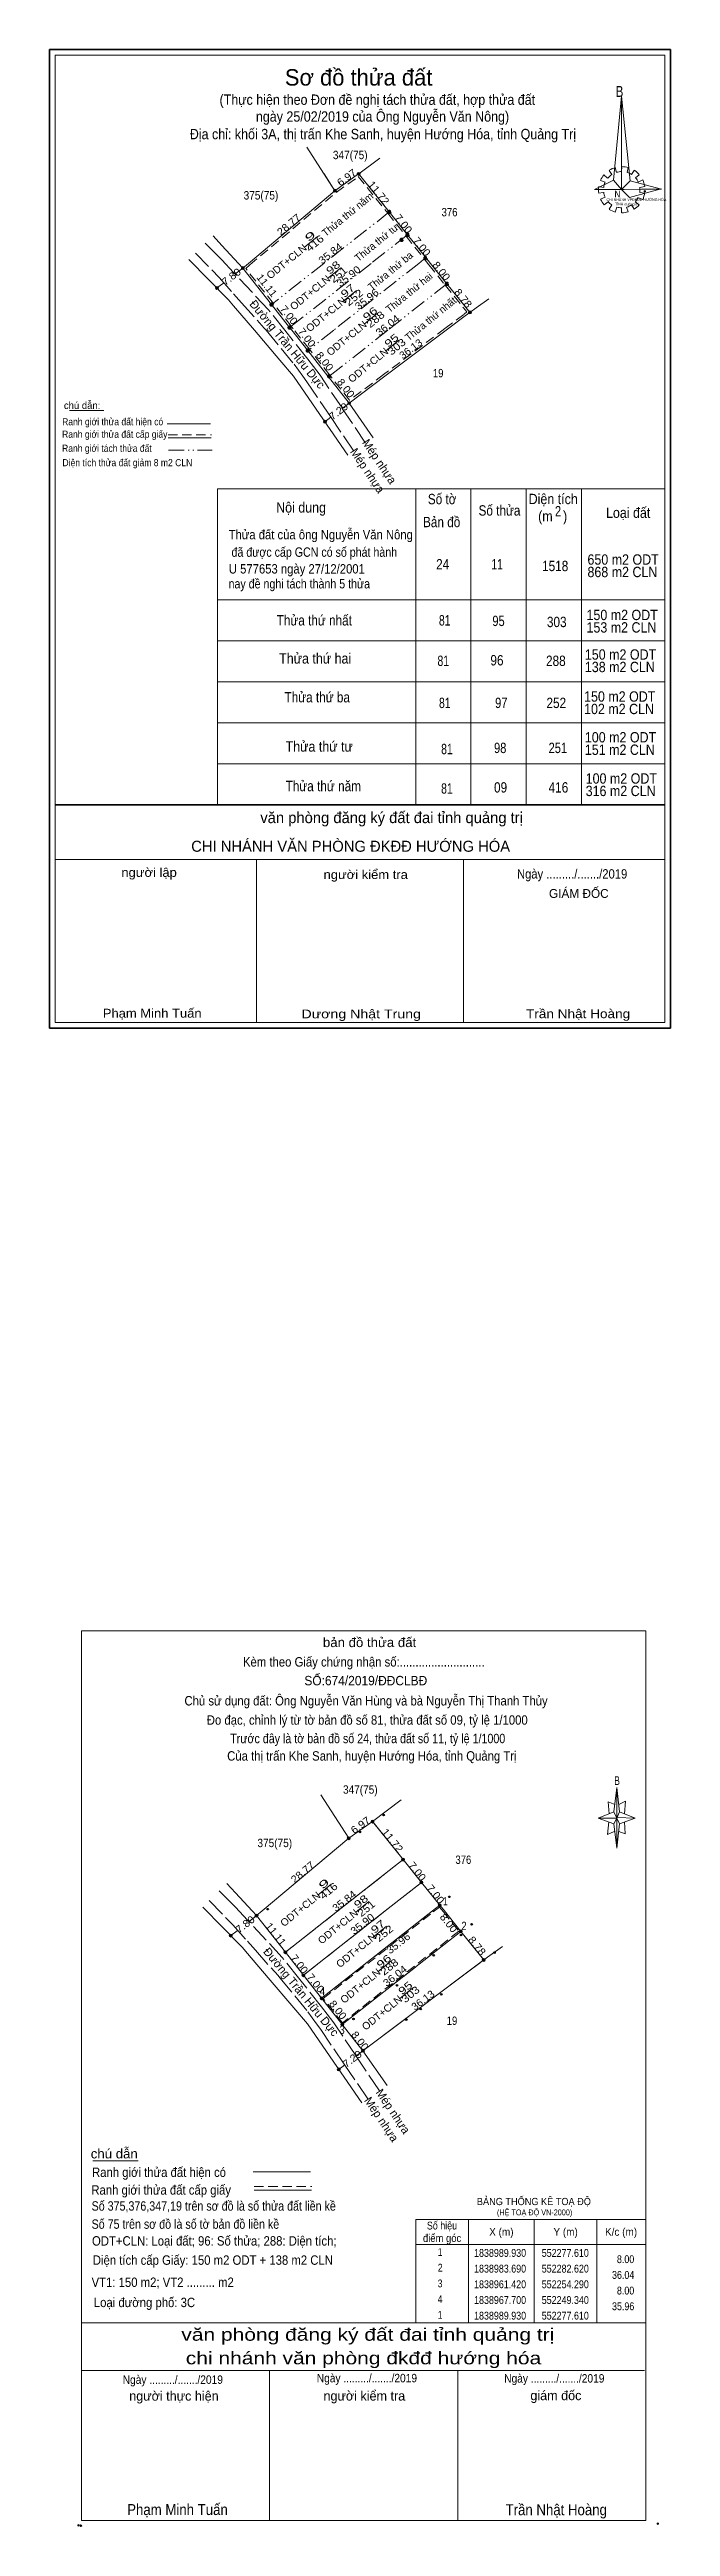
# Model space of a CAD drawing. Header units: metres. Extents: x 551538 to 552829, y 1838513 to 1839106.
# Drawn here: x 551862 to 552011, y 1838513 to 1839106 of the extents above; entities that cross this region are included whole.
import ezdxf
from ezdxf.enums import TextEntityAlignment as Align

# ---------------------------------------------------------------- set-up
doc = ezdxf.new("R2010")
doc.units = ezdxf.units.M
doc.header["$LTSCALE"] = 0.75
doc.header["$PDMODE"] = 32
doc.header["$PDSIZE"] = 0.375
for name, pattern in [('DASH_DOUBLE_DOT', [9.2, 5, -1.2, 0.3, -1.2, 0.3, -1.2]), ('LONG_DASHED', [7.5, 6, -1.5]), ('MEDIUM_DASHED', [4.5, 3, -1.5])]:
    doc.linetypes.add(name, pattern=pattern)
for name, color, linetype, lineweight in [('1', 7, 'Continuous', 13), ('17', 7, 'Continuous', 13), ('4', 7, 'Continuous', 13), ('5', 7, 'Continuous', 13), ('6', 7, 'Continuous', 13), ('63', 7, 'Continuous', 13)]:
    doc.layers.add(name, color=color, linetype=linetype, lineweight=lineweight)
doc.layers.add('7', color=7, linetype='Continuous')

msp = doc.modelspace()

# ---------------------------------------------------------------- texts
at = {"layer": '1'}
for s, height, width, p in [('BẢNG THỐNG KÊ TOẠ ĐỘ ', 1.725, 0.95, (551964.51, 1838590.31)), ('(HỆ TOẠ ĐỘ VN-2000)', 1.395, 0.9, (551969.31, 1838587.87))]:
    msp.add_text(s, height=height, dxfattribs=dict(at, width=width)).set_placement(p)
at = {"layer": '4'}
msp.add_text('Sơ đồ thửa đất', height=3.927, dxfattribs=at).set_placement((551936.225, 1839097.11), align=Align.CENTER)
for s, height, width, p in [('B', 2.615, 0.8, (551997.68, 1839094.4)), ('CHI NHÁNH VPĐKĐĐ-HƯỚNG HÓA', 0.6185, 0.95, (551995.52, 1839069.53)), ('TỈNH quảng trị', 0.6187, 1.05, (551997.52, 1839068.46)), ('N', 1.634, 0.9, (551997.42, 1839070.36)), ('Ranh giới thửa đất cấp giấy', 1.697, 0.9, (551865.31, 1839012.9)), ('Ranh giới thửa đất hiện có ', 1.697, 0.9, (551865.32, 1839015.89)), ('Ranh giới tách thửa đất', 1.697, 0.9, (551865.3, 1839009.54)), ('Diện tích thửa đất giảm 8 m2 CLN', 1.7, 0.9, (551865.39, 1839006.1)), ('Nội dung', 2.475, 0.9, (551916.5, 1838995.01)), ('Số tờ', 2.475, 0.85, (551952.78, 1838997.01)), ('Số thửa', 2.475, 0.85, (551964.91, 1838994.29)), ('Diện tích', 2.475, 0.9, (551976.89, 1838997.03)), ('(m   )', 2.475, 0.9, (551979.16, 1838992.92)), ('2', 2.475, 0.8, (551983.18, 1838994.1)), ('Loại đất', 2.475, 0.9, (551995.39, 1838993.75)), ('Thửa đất của ông Nguyễn Văn Nông', 2.24, 0.9, (551905.13, 1838988.62)), ('Bản đồ', 2.475, 0.85, (551951.63, 1838991.52)), (' đã được cấp GCN có số phát hành', 2.24, 0.85, (551905.12, 1838984.44)), ('24', 2.48, 0.85, (551954.76, 1838981.41)), ('11', 2.48, 0.75, (551967.96, 1838981.41)), ('1518', 2.48, 0.85, (551980.1, 1838981.01)), ('650 m2 ODT', 2.475, 0.9, (551990.96, 1838982.55)), ('nay đề nghi tách thành 5 thửa', 2.24, 0.85, (551905.12, 1838976.88)), ('U 577653 ngày 27/12/2001', 2.24, 0.9, (551905.19, 1838980.44)), ('868 m2 CLN', 2.475, 0.9, (551990.96, 1838979.57)), ('150 m2 ODT', 2.475, 0.9, (551990.73, 1838969.3)), ('Thửa thứ nhất', 2.475, 0.85, (551916.63, 1838968.02)), ('81', 2.48, 0.75, (551955.43, 1838968.01)), ('95', 2.48, 0.8, (551968.21, 1838967.88)), ('303', 2.48, 0.85, (551981.26, 1838967.62)), ('153 m2 CLN', 2.475, 0.9, (551990.73, 1838966.32)), ('Thửa thứ hai', 2.475, 0.9, (551917.22, 1838958.91)), ('81', 2.48, 0.75, (551955.09, 1838958.33)), ('96', 2.48, 0.85, (551967.74, 1838958.46)), ('288', 2.48, 0.85, (551981.05, 1838958.33)), ('150 m2 ODT', 2.475, 0.9, (551990.34, 1838959.84)), ('138 m2 CLN', 2.475, 0.9, (551990.34, 1838956.86)), ('Thửa thứ ba', 2.475, 0.85, (551918.5, 1838949.63)), ('81', 2.48, 0.75, (551955.45, 1838948.27)), ('97', 2.48, 0.8, (551968.87, 1838948.27)), ('252', 2.48, 0.85, (551981.15, 1838948.27)), ('150 m2 ODT', 2.475, 0.9, (551990.15, 1838949.8)), ('102 m2 CLN', 2.475, 0.9, (551990.15, 1838946.82)), ('100 m2 ODT', 2.475, 0.9, (551990.34, 1838940.05)), ('Thửa thứ tư', 2.475, 0.9, (551918.76, 1838937.84)), ('81', 2.48, 0.75, (551955.96, 1838937.24)), ('98', 2.48, 0.8, (551968.61, 1838937.51)), ('251', 2.48, 0.8, (551981.66, 1838937.51)), ('151 m2 CLN', 2.475, 0.9, (551990.34, 1838937.07)), ('Thửa thứ năm', 2.48, 0.85, (551918.76, 1838928.39)), ('81', 2.48, 0.75, (551955.96, 1838927.8)), ('09', 2.48, 0.85, (551968.61, 1838928.06)), ('416', 2.48, 0.85, (551981.66, 1838928.06)), ('100 m2 ODT', 2.475, 0.9, (551990.53, 1838930.2)), ('316 m2 CLN', 2.475, 0.9, (551990.53, 1838927.22))]:
    msp.add_text(s, height=height, dxfattribs=dict(at, width=width)).set_placement(p)
for s, height, width, p in [('(Thực hiện theo Đơn đề nghị tách thửa đất, hợp thửa đất ', 2.475, 0.9, (551941.11, 1839092.51)), ('ngày 25/02/2019 của Ông Nguyễn Văn Nông)', 2.48, 0.9, (551941.94, 1839088.48)), ('Địa chỉ: khối 3A, thị trấn Khe Sanh, huyện Hướng Hóa, tỉnh Quảng Trị', 2.48, 0.9, (551942.045, 1839084.28)), ('347(75)', 2, 0.9, (551934.22, 1839079.52)), ('375(75)', 2, 0.9, (551912.87, 1839069.87)), ('376', 2, 0.85, (551957.97, 1839065.85)), ('19', 2, 0.85, (551955.255, 1839027.36)), ('Ngày ........./......./2019', 2.227, 0.9, (551987.285, 1838907.51)), ('347(75)', 2, 0.9, (551936.63, 1838688.68)), ('375(75)', 2, 0.9, (551916.17, 1838675.91)), ('376', 2, 0.85, (551961.27, 1838671.89)), ('19', 2, 0.85, (551958.555, 1838633.4))]:
    msp.add_text(s, height=height, dxfattribs=dict(at, width=width)).set_placement(p, align=Align.CENTER)
for s, rotation, width, p in [('6.97', 36.36, 1.1, (551933.8812, 1839074.4222)), ('11.72', 308.772, 1.1, (551940.3398, 1839070.9129)), ('28.77', 40.022, 1.1, (551920.0973, 1839063.1987)), ('7.00', 308.737, 1.1, (551946.2746, 1839063.5325)), ('9', 39.259, 1.9, (551925.1613, 1839060.4256)), ('416', 39.259, 1.2, (551926.2963, 1839058.7271)), ('7.00', 308.737, 1.1, (551950.6546, 1839058.0725)), ('35.84', 38.178, 1.1, (551930.0242, 1839056.3005)), ('98', 39.259, 1.35, (551930.6813, 1839052.9371)), ('8.00', 308.76, 1.1, (551955.3458, 1839052.2228)), ('7.80', 37.604, 1.1, (551906.3161, 1839050.7044)), ('11.11', 308.197, 1.05, (551913.5927, 1839048.791)), ('251', 39.259, 1.15, (551931.9663, 1839051.2299)), ('35.90', 38.179, 1.1, (551934.3741, 1839050.8205)), ('97', 39.259, 1.35, (551934.1713, 1839047.3671)), ('35.96', 38.18, 1.1, (551938.7191, 1839045.3366)), ('8.78', 308.773, 1.1, (551960.5663, 1839045.718)), ('7.00', 308.212, 1.1, (551918.8744, 1839041.7213)), ('252', 39.259, 1.2, (551935.6763, 1839045.7471)), ('96', 39.259, 1.4, (551939.5213, 1839041.8934)), ('288', 39.259, 1.2, (551940.8263, 1839040.5408)), ('7.00', 308.212, 1.1, (551923.1544, 1839036.3213)), ('36.04', 38.171, 1.1, (551943.7042, 1839039.08)), ('95', 39.259, 1.35, (551944.6463, 1839035.503)), ('303', 39.259, 1.2, (551945.8963, 1839033.9826)), ('8.00', 308.246, 1.1, (551927.4261, 1839030.6417)), ('36.13', 36.933, 1.05, (551949.2342, 1839033.4575)), ('8.00', 308.206, 1.1, (551932.4841, 1839024.2312)), ('7.29', 37.593, 1.1, (551931.9462, 1839018.5362)), ('6.97', 36.36, 1.1, (551937.1812, 1838680.4622)), ('11.72', 308.772, 1.1, (551943.6398, 1838676.9529)), ('28.77', 40.022, 1.1, (551923.3973, 1838669.2387)), ('7.00', 308.737, 1.1, (551949.5746, 1838669.5725)), ('9', 39.259, 1.9, (551928.4613, 1838666.4656)), ('416', 39.259, 1.2, (551929.5963, 1838664.7671)), ('35.84', 38.178, 1.1, (551933.3242, 1838662.3405)), ('98', 39.259, 1.35, (551937.3413, 1838662.2471)), ('7.00', 308.737, 1.1, (551953.9546, 1838664.1125)), ('7.80', 37.604, 1.1, (551909.6161, 1838656.7444)), ('11.11', 308.197, 1.05, (551915.7327, 1838654.561)), ('35.90', 38.179, 1.1, (551937.6741, 1838656.8605)), ('251', 39.259, 1.15, (551938.6263, 1838660.5399)), ('97', 39.259, 1.35, (551941.3913, 1838656.2171)), ('8.00', 308.76, 1.1, (551957.0758, 1838657.2228)), ('252', 39.259, 1.2, (551942.8963, 1838654.5971)), ('35.96', 38.18, 1.1, (551946.2591, 1838652.2266)), ('8.78', 308.773, 1.1, (551963.8663, 1838651.758)), ('7.00', 308.212, 1.1, (551921.3744, 1838647.4113)), ('7.00', 308.212, 1.1, (551925.2544, 1838642.8513)), ('96', 39.259, 1.4, (551942.8213, 1838647.9334)), ('288', 39.259, 1.2, (551944.1263, 1838646.5808)), ('36.04', 38.171, 1.1, (551945.4542, 1838644.42)), ('95', 39.259, 1.35, (551947.9463, 1838641.543)), ('303', 39.259, 1.2, (551949.1963, 1838640.0226)), ('36.13', 36.933, 1.05, (551952.1342, 1838638.6075)), ('8.00', 308.246, 1.1, (551930.5861, 1838636.4517)), ('8.00', 308.206, 1.1, (551935.8741, 1838629.0712)), ('7.29', 37.593, 1.1, (551935.2462, 1838624.5762))]:
    msp.add_text(s, height=1.75, rotation=rotation, dxfattribs=dict(at, width=width)).set_placement(p, align=Align.CENTER)
for s, height, rotation, p in [('Thửa thứ năm', 1.75, 39.259, (551934.1213, 1839065.6272)), ('Thửa thứ tư', 1.75, 39.259, (551941.0363, 1839058.8993)), ('Thửa thứ ba', 1.75, 39.259, (551944.3763, 1839052.1173)), ('Thửa thứ hai', 1.75, 39.259, (551948.8563, 1839046.9535)), ('Đường Trần Hữu Dực', 2, 309.577, (551918.4041, 1839034.6171)), ('Thửa thứ nhất', 1.75, 39.259, (551954.0013, 1839040.6635)), ('Mép nhựa', 2, 303.905, (551937.5048, 1839004.4878)), ('Mép nhựa', 2, 303.905, (551940.3548, 1839006.6678)), ('Đường Trần Hữu Dực', 2, 309.577, (551921.7041, 1838640.6571)), ('Mép nhựa', 2, 303.905, (551940.8548, 1838610.2578)), ('Mép nhựa', 2, 303.905, (551943.6148, 1838612.1778))]:
    msp.add_text(s, height=height, rotation=rotation, dxfattribs=at).set_placement(p, align=Align.CENTER)
at = {"layer": '4', "width": 1.05}
for p in [(551924.5425, 1839058.4393), (551930.1625, 1839050.9993), (551933.9825, 1839045.8093), (551938.9025, 1839040.0893), (551944.0425, 1839033.6593), (551927.8425, 1838664.4793), (551936.8225, 1838660.3093), (551941.2025, 1838654.6593), (551942.2025, 1838646.1293), (551947.3425, 1838639.6993)]:
    msp.add_text('ODT+CLN ', height=1.75, rotation=39.259, dxfattribs=at).set_placement(p, align=Align.RIGHT)
at = {"layer": '4'}
msp.add_text('chú dẫn:', height=1.697, dxfattribs=at).set_placement((551865.74, 1839019.79))
for s, height, p in [('văn phòng đăng ký đất đai tỉnh quảng trị', 2.64, (551975.52, 1838920.76)), ('CHI NHÁNH VĂN PHÒNG ĐKĐĐ HƯỚNG HÓA', 2.64, (551972.45, 1838913.91)), ('GIÁM ĐỐC', 2.112, (551996.03, 1838902.88))]:
    msp.add_text(s, height=height, dxfattribs=at).set_placement(p, align=Align.RIGHT)
for s, height, width, p in [('người lập', 2.112, 1.1, (551892.75, 1838907.91)), ('người kiểm tra', 2.112, 1.1, (551948.01, 1838907.4)), ('Phạm Minh Tuấn', 2.11, 1.1, (551898.68, 1838874.25)), ('Dương Nhật Trung', 2.11, 1.2, (551951.13, 1838874.08)), ('Trần Nhật Hoàng', 2.112, 1.15, (552001.17, 1838874.12)), (' 1', 2, 0.75, (551957.51, 1838661.99)), (' 2', 2, 0.85, (551962.06, 1838656.07)), (' 4', 2, 0.85, (551928.21, 1838640.48)), (' 3', 2, 0.8, (551932.88, 1838631.24))]:
    msp.add_text(s, height=height, dxfattribs=dict(at, width=width)).set_placement(p, align=Align.RIGHT)
at = {"layer": '5'}
for s, height, width, p in [('bản đồ thửa đất', 2.25, 1.05, (551938.845, 1838723.74)), ('Kèm theo Giấy chứng nhận số:...........................', 2.25, 0.9, (551937.46, 1838719.08)), ('SỐ:674/2019/ĐĐCLBĐ', 2.25, 0.95, (551937.94, 1838714.6)), ('Chủ sử dụng đất: Ông Nguyễn Văn Hùng và bà Nguyễn Thị Thanh Thủy', 2.25, 0.9, (551938.005, 1838709.78)), ('Đo đạc, chỉnh lý từ tờ bản đồ số 81, thửa đất số 09, tỷ lệ 1/1000 ', 2.25, 0.9, (551938.665, 1838705.18)), ('Của thị trấn Khe Sanh, huyện Hướng Hóa, tỉnh Quảng Trị', 2.25, 0.9, (551939.395, 1838696.59)), ('Trước đây là tờ bản đồ số 24, thửa đất số 11, tỷ lệ 1/1000 ', 2.25, 0.85, (551938.76, 1838700.76)), ('B', 2.066, 0.75, (551998.035, 1838690.78)), ('văn phòng đăng ký đất đai tỉnh quảng trị', 3, 1.25, (551938.43, 1838557.88)), ('chi nhánh văn phòng đkđđ hướng hóa', 3, 1.25, (551937.39, 1838552.24)), ('Ngày ........./......./2019', 2.025, 0.9, (551891.785, 1838547.57)), ('Ngày ........./......./2019', 2.025, 0.9, (551938.205, 1838547.94)), ('Ngày ........./......./2019', 2.025, 0.9, (551983.025, 1838547.87)), ('Phạm Minh Tuấn', 2.625, 0.9, (551892.905, 1838516.2)), ('Trần Nhật Hoàng', 2.625, 0.9, (551983.49, 1838516.16))]:
    msp.add_text(s, height=height, dxfattribs=dict(at, width=width)).set_placement(p, align=Align.CENTER)
for s, p in [('người thực hiện', (551892.055, 1838543.55)), ('người kiểm tra', (551937.59, 1838543.58)), ('giám đốc', (551983.405, 1838543.67))]:
    msp.add_text(s, height=2.25, dxfattribs=at).set_placement(p, align=Align.CENTER)
at = {"layer": '6'}
for s, width, p in [('chú dẫn', 1.05, (551872.16, 1838601.48)), ('Ranh giới thửa đất hiện có ', 0.9, (551872.46, 1838597.04)), ('Ranh giới thửa đất cấp giấy', 0.9, (551872.3, 1838592.81)), ('Số 375,376,347,19 trên sơ đồ là số thửa đất liền kề', 0.85, (551872.36, 1838588.98)), ('Số 75 trên sơ đồ là số tờ bản đồ liền kề', 0.85, (551872.36, 1838584.65)), ('ODT+CLN: Loại đất; 96: Số thửa; 288: Diện tích;', 0.9, (551872.46, 1838580.63)), ('Diện tích cấp Giấy: 150 m2 ODT + 138 m2 CLN', 0.9, (551872.66, 1838576.04)), ('VT1: 150 m2; VT2 ......... m2', 0.9, (551872.36, 1838570.74)), ('Loại đường phố: 3C', 0.9, (551872.9, 1838565.92))]:
    msp.add_text(s, height=2.25, dxfattribs=dict(at, width=width)).set_placement(p)
at = {"layer": '63'}
for s, width, p in [('Số hiệu', 0.85, (551956.165, 1838584.48)), ('điểm góc', 0.9, (551956.195, 1838581.48)), ('X (m)', 0.95, (551970.365, 1838582.98)), ('Y (m)', 0.95, (551985.735, 1838582.98)), ('K/c (m)', 0.95, (551998.995, 1838582.98)), (' 2', 0.85, (551955.44, 1838574.4)), (' 1', 0.75, (551955.44, 1838578.14)), ('1838989.930', 0.85, (551970.06, 1838577.94)), ('1838983.690', 0.85, (551970.06, 1838574.18)), ('552277.610', 0.85, (551985.655, 1838577.94)), ('552282.620', 0.85, (551985.655, 1838574.18)), (' 4', 0.85, (551955.425, 1838566.9)), (' 3', 0.8, (551955.43, 1838570.64)), ('1838961.420', 0.85, (551970.06, 1838570.44)), ('552254.290', 0.85, (551985.655, 1838570.44)), (' 1', 0.75, (551955.44, 1838563.14)), ('1838967.700', 0.85, (551970.06, 1838566.68)), ('1838989.930', 0.85, (551970.06, 1838562.94)), ('552249.340', 0.85, (551985.655, 1838566.68)), ('552277.610', 0.85, (551985.655, 1838562.94))]:
    msp.add_text(s, height=1.875, dxfattribs=dict(at, width=width)).set_placement(p, align=Align.CENTER)
at = {"layer": '63', "width": 0.85}
for s, p in [('36.04', (552002.16, 1838572.68)), ('8.00', (552002.15, 1838576.44)), ('8.00', (552002.15, 1838568.94)), ('35.96', (552002.16, 1838565.18))]:
    msp.add_text(s, height=1.875, dxfattribs=at).set_placement(p, align=Align.RIGHT)

# ---------------------------------------------------------------- hatches: boundary and pattern name
at = {"layer": '4'}
for points in [[(551930.91, 1839071.98, 1), (551930.21, 1839071.98, 1)], [(551936.5896, 1839075.9866, 1), (551935.8896, 1839075.9866, 1)], [(551902.7, 1839048.72, 1), (551902, 1839048.72, 1)], [(551908.88, 1839053.48, 1), (551908.18, 1839053.48, 1)], [(551963.19, 1839042.89, 1), (551962.49, 1839042.89, 1)], [(551934.31, 1839021.18, 1), (551933.61, 1839021.18, 1)], [(551928.53, 1839016.73, 1), (551927.83, 1839016.73, 1)], [(551939.8896, 1838682.0266, 1), (551939.1896, 1838682.0266, 1)], [(551934.21, 1838678.02, 1), (551933.51, 1838678.02, 1)], [(551947.22, 1838672.93, 1), (551946.52, 1838672.93, 1)], [(551951.6, 1838667.47, 1), (551950.9, 1838667.47, 1)], [(551912.18, 1838659.52, 1), (551911.48, 1838659.52, 1)], [(551955.98, 1838662.01, 1), (551955.28, 1838662.01, 1)], [(551906, 1838654.76, 1), (551905.3, 1838654.76, 1)], [(551960.99, 1838655.77, 1), (551960.29, 1838655.77, 1)], [(551919.05, 1838650.78, 1), (551918.35, 1838650.78, 1)], [(551966.49, 1838648.93, 1), (551965.79, 1838648.93, 1)], [(551923.38, 1838645.28, 1), (551922.68, 1838645.28, 1)], [(551927.71, 1838639.78, 1), (551927.01, 1838639.78, 1)], [(551932.66, 1838633.5, 1), (551931.96, 1838633.5, 1)], [(551931.83, 1838622.77, 1), (551931.13, 1838622.77, 1)], [(551937.61, 1838627.22, 1), (551936.91, 1838627.22, 1)]]:
    msp.add_hatch(color=256, dxfattribs=at).paths.add_polyline_path(points)
at = {"layer": '63'}
for points in [[(551943.97, 1839066.89, 1), (551943.17, 1839066.89, 1)], [(551943.87, 1839066.89, 1), (551943.27, 1839066.89, 1)], [(551946.91, 1839060.22, 1), (551946.11, 1839060.22, 1)], [(551948.35, 1839061.43, 1), (551947.55, 1839061.43, 1)], [(551952.59, 1839055.86, 1), (551951.79, 1839055.86, 1)], [(551957.74, 1839049.73, 1), (551956.94, 1839049.73, 1)], [(551915.8, 1839044.74, 1), (551915, 1839044.74, 1)], [(551920.13, 1839039.24, 1), (551919.33, 1839039.24, 1)], [(551924.46, 1839033.74, 1), (551923.66, 1839033.74, 1)], [(551929.6, 1839027.61, 1), (551928.8, 1839027.61, 1)]]:
    msp.add_hatch(color=256, dxfattribs=at).paths.add_polyline_path(points)

# ---------------------------------------------------------------- linework, layer by layer
at = {"layer": '1', "linetype": 'DASH_DOUBLE_DOT'}
msp.add_line((551950.59, 1839054.6), (551952.33, 1839055.97), dxfattribs=at)
at = {"layer": '1'}
msp.add_line((551952.33, 1839055.97), (551953.43, 1839054.6), dxfattribs=at)
for points in [[(551942.56, 1838660.64), (551951.25, 1838667.47), (551955.63, 1838662.01), (551953.89, 1838660.64)], [(551953.89, 1838660.64), (551927.36, 1838639.78), (551923.03, 1838645.28), (551942.56, 1838660.64)]]:
    msp.add_lwpolyline(points, dxfattribs=at)
at = {"layer": '1', "linetype": 'MEDIUM_DASHED'}
for points in [[(551956.5, 1838660.45), (551960.22, 1838655.82), (551932.36, 1838633.92), (551927.78, 1838639.73), (551954.08, 1838660.4)], [(551954.08, 1838660.4), (551955.58, 1838661.59), (551956.5, 1838660.45)]]:
    msp.add_lwpolyline(points, dxfattribs=at)
at = {"layer": '1'}
msp.add_lwpolyline([(551960.64, 1838655.77), (551966.14, 1838648.93), (551937.26, 1838627.22), (551932.31, 1838633.5)], close=True, dxfattribs=at)
at = {"layer": '17'}
msp.add_line((551872.63, 1838600.86), (551883.49, 1838600.86), dxfattribs=at)
at = {"layer": '4'}
for p, q in [((551930.56, 1839071.98), (551923.87, 1839082.4)), ((551936.25, 1839076), (551941.3, 1839079.79)), ((551930.56, 1839071.98), (551927.95, 1839076.04)), ((551993.63, 1839072.97), (551994.81, 1839072.78)), ((551995.17, 1839073.98), (551994.09, 1839074.43)), ((551994.88, 1839075.79), (551995.78, 1839075)), ((551996.79, 1839075.86), (551996.14, 1839076.84)), ((551997.62, 1839077.52), (551997.91, 1839076.35)), ((551998.56, 1839072.26), (551999.71, 1839072.26)), ((551999.13, 1839076.54), (551999.17, 1839077.74)), ((552000.72, 1839077.52), (552000.43, 1839076.31)), ((552001.51, 1839075.86), (552002.16, 1839076.84)), ((552003.34, 1839075.79), (552002.44, 1839075.04)), ((552003.09, 1839074.02), (552004.17, 1839074.55)), ((552004.68, 1839072.97), (552003.45, 1839072.78)), ((551909.86, 1839054.6), (551930.56, 1839071.98)), ((551994.81, 1839071.58), (551993.63, 1839071.39)), ((551994.09, 1839069.93), (551995.17, 1839070.45)), ((551995.89, 1839069.33), (551994.96, 1839068.57)), ((551996.14, 1839067.56), (551996.76, 1839068.61)), ((551997.98, 1839068.05), (551997.62, 1839066.88)), ((551999.13, 1839066.7), (551999.13, 1839067.86)), ((552000.32, 1839068.05), (552000.68, 1839066.92)), ((552002.16, 1839067.56), (552001.51, 1839068.57)), ((552002.37, 1839069.33), (552003.34, 1839068.61)), ((552004.21, 1839069.89), (552003.02, 1839070.34)), ((552003.45, 1839071.58), (552004.68, 1839071.39)), ((551903.51, 1839058.91), (551901.4, 1839061.2)), ((551923.17, 1839058.39), (551926.38, 1839061.01)), ((551952.33, 1839055.97), (551947.95, 1839061.43)), ((551895.64, 1839055.55), (551905.09, 1839045.92)), ((551907.49, 1839054.6), (551903.51, 1839058.91)), ((551908.53, 1839053.48), (551907.49, 1839054.6)), ((551908.53, 1839053.48), (551909.86, 1839054.6)), ((551953.43, 1839054.6), (551952.33, 1839055.97)), ((551957.34, 1839049.73), (551953.43, 1839054.6)), ((551902.35, 1839048.72), (551903.87, 1839049.89)), ((551906.63, 1839052.02), (551908.53, 1839053.48)), ((551928.79, 1839050.95), (551932, 1839053.57)), ((551932.47, 1839045.52), (551935.68, 1839048.14)), ((551937.53, 1839040.04), (551940.74, 1839042.66)), ((551961.73, 1839042.06), (551962.84, 1839042.89)), ((551962.84, 1839042.89), (551964.32, 1839043.94)), ((551964.32, 1839043.94), (551967.33, 1839046.09)), ((551911.29, 1839038.62), (551917.41, 1839031.42)), ((551961.73, 1839042.06), (551957.16, 1839038.62)), ((551920.68, 1839027.63), (551917.41, 1839031.42)), ((551942.67, 1839033.61), (551945.88, 1839036.23)), ((551933.96, 1839021.18), (551929.01, 1839027.46)), ((551867.06, 1839019.39), (551875.26, 1839019.39)), ((551933.68, 1839008.75), (551925.22, 1839021.04)), ((551932.21, 1839019.83), (551933.96, 1839021.18)), ((551939.73, 1839012.89), (551933.96, 1839021.18)), ((551890.47, 1839016.22), (551900.82, 1839016.22)), ((551890.64, 1839012.9), (551900.96, 1839012.9)), ((551928.18, 1839016.73), (551929.61, 1839017.83)), ((551902.47, 1839000.7), (552009.49, 1839000.7)), ((551902.48, 1839000.7), (551902.48, 1838925.15)), ((551949.9, 1839000.7), (551949.9, 1838925.15)), ((551963.1, 1839000.7), (551963.1, 1838925.15)), ((551976.3, 1839000.7), (551976.3, 1838925.15)), ((551989.5, 1839000.7), (551989.5, 1838925.15)), ((551902.48, 1838974.13), (552009.49, 1838974.13)), ((551902.48, 1838964.34), (552009.49, 1838964.34)), ((551902.48, 1838954.55), (552009.49, 1838954.55)), ((551902.48, 1838944.76), (552009.49, 1838944.76)), ((551902.48, 1838934.97), (552009.49, 1838934.97)), ((551862.3, 1838923.87), (551862.3, 1838871.75)), ((551863.63, 1838912.05), (552009.49, 1838912.05)), ((551911.8, 1838912.05), (551911.8, 1838873.08)), ((551961.3, 1838912.05), (551961.3, 1838873.08)), ((551933.86, 1838678.02), (551927.17, 1838688.44)), ((551933.86, 1838678.02), (551927.17, 1838688.44)), ((551939.55, 1838682.04), (551946.4, 1838687.18)), ((551913.16, 1838660.64), (551933.86, 1838678.02)), ((551906.81, 1838664.95), (551904.7, 1838667.24)), ((551910.79, 1838660.64), (551906.81, 1838664.95)), ((551926.47, 1838664.43), (551929.68, 1838667.05)), ((551955.63, 1838662.01), (551951.25, 1838667.47)), ((551898.94, 1838661.59), (551908.39, 1838651.96)), ((551909.93, 1838658.06), (551911.83, 1838659.52)), ((551911.83, 1838659.52), (551910.79, 1838660.64)), ((551911.83, 1838659.52), (551913.16, 1838660.64)), ((551935.45, 1838660.26), (551938.66, 1838662.88)), ((551956.73, 1838660.64), (551955.63, 1838662.01)), ((551960.64, 1838655.77), (551956.73, 1838660.64)), ((551905.65, 1838654.76), (551907.17, 1838655.93)), ((551939.69, 1838654.37), (551942.9, 1838656.99)), ((551967.62, 1838649.98), (551970.63, 1838652.13)), ((551940.83, 1838646.08), (551944.04, 1838648.7)), ((551960.46, 1838644.66), (551965.03, 1838648.1)), ((551965.03, 1838648.1), (551966.14, 1838648.93)), ((551966.14, 1838648.93), (551967.62, 1838649.98)), ((551914.59, 1838644.66), (551920.71, 1838637.46)), ((551960.46, 1838644.66), (551945.81, 1838633.65)), ((551945.97, 1838639.65), (551949.18, 1838642.27)), ((551923.98, 1838633.67), (551920.71, 1838637.46)), ((551937.26, 1838627.22), (551932.31, 1838633.5)), ((551936.98, 1838614.79), (551928.52, 1838627.08)), ((551931.48, 1838622.77), (551932.91, 1838623.87)), ((551935.51, 1838625.87), (551937.26, 1838627.22)), ((551943.03, 1838618.93), (551937.26, 1838627.22))]:
    msp.add_line(p, q, dxfattribs=at)
at = {"layer": '4', "linetype": 'LONG_DASHED'}
for p, q in [((551901.05, 1839057.91), (551899.56, 1839059.4)), ((551932.25, 1839020.03), (551927.15, 1839027.61)), ((551937.9, 1839011.62), (551932.32, 1839019.92)), ((551904.35, 1838663.95), (551902.86, 1838665.44)), ((551935.55, 1838626.07), (551930.45, 1838633.65)), ((551941.2, 1838617.66), (551935.62, 1838625.96))]:
    msp.add_line(p, q, dxfattribs=at)
at = {"layer": '4', "linetype": 'DASH_DOUBLE_DOT'}
for p, q in [((551950.59, 1839054.6), (551930.27, 1839038.62)), ((551957.34, 1839049.73), (551943.21, 1839038.62)), ((551930.27, 1839038.62), (551924.06, 1839033.74)), ((551943.21, 1839038.62), (551929.2, 1839027.61)), ((551929.2, 1839027.61), (551929.01, 1839027.46)), ((551890.79, 1839009.92), (551901.18, 1839009.92)), ((551960.64, 1838655.77), (551946.51, 1838644.66)), ((551933.57, 1838644.66), (551927.36, 1838639.78)), ((551946.51, 1838644.66), (551932.5, 1838633.65)), ((551932.5, 1838633.65), (551932.31, 1838633.5))]:
    msp.add_line(p, q, dxfattribs=at)
at = {"layer": '4', "linetype": 'MEDIUM_DASHED'}
for p, q in [((551956.86, 1839039.02), (551961.43, 1839042.46)), ((551956.86, 1839039.02), (551942.21, 1839028.01)), ((551890.64, 1839013.6), (551901.05, 1839013.6))]:
    msp.add_line(p, q, dxfattribs=at)
at = {"layer": '4', "lineweight": 35}
msp.add_line((551863.63, 1838925.15), (552009.49, 1838925.15), dxfattribs=at)
at = {"layer": '4'}
for points in [[(551862.3, 1838871.75), (551862.3, 1839105.72), (552010.8, 1839105.72), (552010.8, 1838871.75)], [(551862.3, 1838871.75), (551862.3, 1839105.72), (552010.8, 1839105.72), (552010.8, 1838871.75)], [(551863.63, 1839104.41), (552009.49, 1839104.41), (552009.49, 1838873.08), (551863.63, 1838873.08)], [(551999.06, 1839094.57), (551999.13, 1839072.29), (551997.19, 1839074.51)], [(551999.06, 1839094.57), (551999.13, 1839072.29), (552001.18, 1839074.36)], [(551992.65, 1839072.29), (551997.19, 1839074.51), (551999.13, 1839072.29)], [(552008.64, 1839072.37), (551999.13, 1839072.29), (552001.18, 1839074.36)], [(552008.56, 1839072.41), (552001, 1839070.38), (551999.13, 1839072.29)]]:
    msp.add_lwpolyline(points, close=True, dxfattribs=at)
at = {"layer": '4', "lineweight": 35}
msp.add_lwpolyline([(551862.31, 1839105.73), (552010.81, 1839105.73), (552010.81, 1838871.76), (551862.31, 1838871.76)], close=True, dxfattribs=at)
at = {"layer": '4', "linetype": 'MEDIUM_DASHED'}
for points in [[(551910.18, 1839054.22), (551930.87, 1839071.58), (551936.14, 1839075.35), (551943.18, 1839066.58), (551947.56, 1839061.12), (551951.94, 1839055.66), (551953.04, 1839054.29)], [(551920.61, 1839038.93), (551920.12, 1839039.55), (551915.79, 1839045.05), (551909.22, 1839053.41), (551910.18, 1839054.22)], [(551953.04, 1839054.29), (551956.95, 1839049.42), (551961.34, 1839043.96)], [(551961.34, 1839043.96), (551962.13, 1839042.98), (551961.43, 1839042.46)], [(551929.28, 1839027.92), (551924.45, 1839034.05), (551920.61, 1839038.93)], [(551942.21, 1839028.01), (551934.05, 1839021.87), (551929.4, 1839027.77), (551929.28, 1839027.92)]]:
    msp.add_lwpolyline(points, dxfattribs=at)
at = {"layer": '4'}
for points in [[(551930.56, 1839071.98), (551936.23, 1839076.03), (551936.42, 1839075.8)], [(551947.95, 1839061.43), (551943.57, 1839066.89), (551936.42, 1839075.8)], [(551919.73, 1839039.24), (551915.4, 1839044.74), (551908.53, 1839053.48)], [(551962.84, 1839042.89), (551961.73, 1839044.27), (551957.34, 1839049.73)], [(551905.09, 1839045.92), (551906.33, 1839044.46), (551911.29, 1839038.62)], [(551962.84, 1839042.89), (551964.32, 1839043.94), (551967.33, 1839046.09)], [(551924.06, 1839033.74), (551920.22, 1839038.62), (551919.73, 1839039.24)], [(551933.96, 1839021.18), (551942.51, 1839027.61), (551957.16, 1839038.62)], [(551929.01, 1839027.46), (551928.89, 1839027.61), (551924.06, 1839033.74)], [(551925.22, 1839021.04), (551920.69, 1839027.61), (551920.68, 1839027.63)], [(551913.16, 1838660.64), (551933.86, 1838678.02), (551939.53, 1838682.07), (551946.87, 1838672.93), (551931.24, 1838660.64)], [(551913.16, 1838660.64), (551933.86, 1838678.02), (551939.53, 1838682.07), (551946.87, 1838672.93), (551951.25, 1838667.47), (551955.63, 1838662.01), (551956.73, 1838660.64)], [(551933.86, 1838678.02), (551939.53, 1838682.07), (551939.72, 1838681.84)], [(551951.25, 1838667.47), (551946.87, 1838672.93), (551939.72, 1838681.84)], [(551931.24, 1838660.64), (551946.87, 1838672.93), (551951.25, 1838667.47), (551942.56, 1838660.64)], [(551931.24, 1838660.64), (551918.7, 1838650.78), (551911.83, 1838659.52), (551913.16, 1838660.64)], [(551923.52, 1838644.66), (551923.03, 1838645.28), (551918.7, 1838650.78), (551911.83, 1838659.52), (551913.16, 1838660.64)], [(551923.03, 1838645.28), (551918.7, 1838650.78), (551911.83, 1838659.52)], [(551942.56, 1838660.64), (551923.03, 1838645.28), (551918.7, 1838650.78), (551931.24, 1838660.64)], [(551956.73, 1838660.64), (551960.64, 1838655.77), (551965.03, 1838650.31)], [(551908.39, 1838651.96), (551909.63, 1838650.5), (551914.59, 1838644.66)], [(551966.14, 1838648.93), (551965.03, 1838650.31), (551960.64, 1838655.77)], [(551966.14, 1838648.93), (551967.62, 1838649.98), (551970.63, 1838652.13)], [(551965.03, 1838650.31), (551966.14, 1838648.93), (551965.03, 1838648.1), (551960.46, 1838644.66)], [(551927.36, 1838639.78), (551923.52, 1838644.66), (551923.03, 1838645.28)], [(551932.19, 1838633.65), (551927.36, 1838639.78), (551923.52, 1838644.66)], [(551932.31, 1838633.5), (551932.19, 1838633.65), (551927.36, 1838639.78)], [(551937.26, 1838627.22), (551945.81, 1838633.65), (551960.46, 1838644.66)], [(551928.52, 1838627.08), (551923.99, 1838633.65), (551923.98, 1838633.67)], [(551945.81, 1838633.65), (551937.26, 1838627.22), (551932.31, 1838633.5), (551932.19, 1838633.65)]]:
    msp.add_lwpolyline(points, dxfattribs=at)
at = {"layer": '4', "linetype": 'DASH_DOUBLE_DOT'}
for points in [[(551943.57, 1839066.89), (551927.94, 1839054.6), (551915.4, 1839044.74)], [(551947.95, 1839061.43), (551939.26, 1839054.6), (551919.73, 1839039.24)], [(551946.87, 1838672.93), (551931.24, 1838660.64), (551918.7, 1838650.78)], [(551951.25, 1838667.47), (551942.56, 1838660.64), (551923.03, 1838645.28)], [(551955.63, 1838662.01), (551953.89, 1838660.64), (551933.57, 1838644.66)]]:
    msp.add_lwpolyline(points, dxfattribs=at)
at = {"layer": '4', "linetype": 'LONG_DASHED'}
for points in [[(551897.2, 1839057.08), (551902.85, 1839051.26), (551906.33, 1839047.35)], [(551906.33, 1839052.43), (551903.48, 1839055.48), (551901.07, 1839057.89)], [(551918.56, 1839038.62), (551914.66, 1839043.5), (551906.33, 1839052.43)], [(551906.33, 1839047.35), (551908.25, 1839045.2), (551913.65, 1839039.14), (551914.08, 1839038.62)], [(551914.08, 1839038.62), (551920.8, 1839030.49), (551922.88, 1839027.61)], [(551927.15, 1839027.61), (551926.77, 1839028.18), (551924.08, 1839031.71), (551918.56, 1839038.62)], [(551922.88, 1839027.61), (551923.86, 1839026.26), (551929.48, 1839017.98), (551935.09, 1839009.71)], [(551909.63, 1838658.47), (551906.78, 1838661.52), (551904.37, 1838663.93)], [(551900.5, 1838663.12), (551906.15, 1838657.3), (551909.63, 1838653.39)], [(551921.86, 1838644.66), (551917.96, 1838649.54), (551909.63, 1838658.47)], [(551909.63, 1838653.39), (551911.55, 1838651.24), (551916.95, 1838645.18), (551917.38, 1838644.66)], [(551917.38, 1838644.66), (551924.1, 1838636.53), (551926.18, 1838633.65)], [(551930.45, 1838633.65), (551930.07, 1838634.22), (551927.38, 1838637.75), (551921.86, 1838644.66)], [(551926.18, 1838633.65), (551927.16, 1838632.3), (551932.78, 1838624.02), (551938.39, 1838615.75)]]:
    msp.add_lwpolyline(points, dxfattribs=at)
at = {"layer": '4'}
for centre, radius in [((551930.56, 1839071.98), 0.35), ((551936.2396, 1839075.9866), 0.35), ((551902.35, 1839048.72), 0.35), ((551908.53, 1839053.48), 0.35), ((551957.41, 1839049.65), 0.11), ((551962.84, 1839042.89), 0.35), ((551933.96, 1839021.18), 0.35), ((551928.18, 1839016.73), 0.35), ((551939.5396, 1838682.0266), 0.35), ((551933.86, 1838678.02), 0.35), ((551946.87, 1838672.93), 0.35), ((551951.25, 1838667.47), 0.35), ((551911.83, 1838659.52), 0.35), ((551955.63, 1838662.01), 0.35), ((551905.65, 1838654.76), 0.35), ((551960.64, 1838655.77), 0.35), ((551960.71, 1838655.69), 0.11), ((551918.7, 1838650.78), 0.35), ((551966.14, 1838648.93), 0.35), ((551923.03, 1838645.28), 0.35), ((551927.36, 1838639.78), 0.35), ((551932.31, 1838633.5), 0.35), ((551931.48, 1838622.77), 0.35), ((551937.26, 1838627.22), 0.35)]:
    msp.add_circle(centre, radius, dxfattribs=at)
for centre, major_axis, start_param, end_param in [((551999.1507, 1839072.2156), (5.5521, 0), 3.00667928, 3.29139349), ((551999.1507, 1839072.2156), (5.5521, 0), 2.43958176, 2.72400246), ((551999.1507, 1839072.2156), (4.3514, 0), 2.72368549, 3.01515824), ((551999.1507, 1839072.2156), (4.3514, 0), 2.13373541, 2.44496261), ((551999.1507, 1839072.2156), (5.5521, 0), 1.84955988, 2.13900916), ((551999.1507, 1839072.2156), (4.3514, 0), 1.56985589, 1.85611068), ((551999.1507, 1839072.2156), (5.5521, 0), 1.27924208, 1.56332225), ((551999.1507, 1839072.2156), (4.3514, 0), 1.00270906, 1.2755622), ((551999.1507, 1839072.2156), (5.5521, 0), 0.71056237, 0.99687234), ((551999.1507, 1839072.2156), (4.3514, 0), 0.42678376, 0.70646463), ((551999.1507, 1839072.2156), (4.3514, 0), 6.13558388, 6.41618463), ((551999.1507, 1839072.2156), (5.5521, 0), 0.1390515, 0.43393316), ((551999.1507, 1839072.2156), (5.5521, 0), 3.56988637, 3.85691866), ((551999.1507, 1839072.2156), (4.3514, 0), 3.28229955, 3.56105054), ((551999.1507, 1839072.2156), (4.3514, 0), 3.86077574, 4.13258255), ((551999.119, 1839072.1826), (5.5521, 0), 4.1470906, 4.43659307), ((551999.1507, 1839072.2156), (4.3514, 0), 4.43854677, 4.71314001), ((551999.1507, 1839072.2156), (5.5521, 0), 4.71301008, 4.99761054), ((551999.1507, 1839072.2156), (4.3514, 0), 4.99087134, 5.28933161), ((551999.1507, 1839072.2156), (5.5521, 0), 5.28561416, 5.56798705), ((551999.1507, 1839072.2156), (4.3514, 0), 5.56137327, 5.83951437), ((551999.1507, 1839072.2156), (5.5521, 0), 5.85230288, 6.13839648)]:
    msp.add_ellipse(centre, major_axis=major_axis, ratio=0.995001, start_param=start_param, end_param=end_param, dxfattribs=at)
msp.add_point((552004.68, 1839071.84), dxfattribs=at)
at = {"layer": '5'}
for p, q in [((551997.24, 1838684.32), (551997.98, 1838690.18)), ((551997.24, 1838681.48), (551993.48, 1838682.82)), ((551998.58, 1838681.48), (551997.98, 1838675.62)), ((551998.58, 1838684.32), (552002.34, 1838682.82)), ((551999.78, 1838681.92), (551999.94, 1838679.08)), ((551999.94, 1838679.08), (551998.44, 1838679.68)), ((551869.93, 1838562.16), (552004.93, 1838562.16)), ((551869.93, 1838550.76), (552004.63, 1838550.76)), ((551869.93, 1838550.76), (552004.63, 1838550.76)), ((551869.93, 1838550.76), (552004.63, 1838550.76)), ((551914.93, 1838514.92), (551914.93, 1838550.76)), ((551959.93, 1838514.92), (551959.93, 1838550.76))]:
    msp.add_line(p, q, dxfattribs=at)
for points in [[(551869.93, 1838727.62), (552004.93, 1838727.62), (552004.93, 1838514.92), (551869.93, 1838514.92)], [(551997.98, 1838690.18), (551998.58, 1838684.32), (551997.98, 1838682.82)], [(551997.98, 1838682.82), (551993.48, 1838682.82), (551997.24, 1838684.32), (551998.58, 1838681.48), (552002.34, 1838682.82), (551997.98, 1838682.98)], [(551997.98, 1838682.82), (551997.98, 1838675.62), (551997.24, 1838681.48)]]:
    msp.add_lwpolyline(points, close=True, dxfattribs=at)
for points in [[(551997.98, 1838682.82), (551997.24, 1838684.32), (551993.48, 1838682.82)], [(551996.04, 1838681.92), (551995.74, 1838678.92), (551997.38, 1838679.68)], [(551997.54, 1838686.12), (551995.88, 1838686.72), (551996.18, 1838683.88)], [(551997.98, 1838682.82), (551998.58, 1838681.48), (552002.34, 1838682.82)], [(551998.44, 1838686.12), (552000.08, 1838686.88), (551999.78, 1838683.88)], [(552004.93, 1838514.92), (551869.93, 1838514.92), (551869.93, 1838550.76)]]:
    msp.add_lwpolyline(points, dxfattribs=at)
for p in [(551869.22, 1838513.76), (551869.82, 1838513.66)]:
    msp.add_point(p, dxfattribs=at)
at = {"layer": '6'}
for p, q in [((551911.03, 1838598.26), (551924.74, 1838598.26)), ((551911.24, 1838593.86), (551924.95, 1838593.86))]:
    msp.add_line(p, q, dxfattribs=at)
at = {"layer": '6', "linetype": 'MEDIUM_DASHED'}
msp.add_line((551911.24, 1838594.79), (551925.04, 1838594.79), dxfattribs=at)
at = {"layer": '6'}
msp.add_point((552007.78, 1838514.16), dxfattribs=at)
at = {"layer": '63'}
for p, q in [((551962.48, 1838586.9), (551962.48, 1838562.16)), ((551978.23, 1838586.9), (551978.23, 1838562.16)), ((551993.23, 1838586.9), (551993.23, 1838562.16)), ((551949.88, 1838580.9), (552004.93, 1838580.9))]:
    msp.add_line(p, q, dxfattribs=at)
msp.add_lwpolyline([(551949.88, 1838586.9), (552004.93, 1838586.9), (552004.93, 1838562.16), (551949.88, 1838562.16)], close=True, dxfattribs=at)
at = {"layer": '63', "linetype": 'MEDIUM_DASHED'}
for centre, radius in [((551943.57, 1839066.89), 0.4), ((551943.57, 1839066.89), 0.3), ((551946.51, 1839060.22), 0.4), ((551947.95, 1839061.43), 0.4), ((551952.19, 1839055.86), 0.4), ((551957.34, 1839049.73), 0.4), ((551915.4, 1839044.74), 0.4), ((551919.73, 1839039.24), 0.4), ((551924.06, 1839033.74), 0.4), ((551929.2, 1839027.61), 0.4)]:
    msp.add_circle(centre, radius, dxfattribs=at)
at = {"layer": '7'}
for p in [(551942.2, 1838683.58), (551942.2, 1838683.57), (551936.55, 1838679.54), (551957.94, 1838664.02), (551914.46, 1838661.08), (551963.25, 1838657.46), (551960.7, 1838654.88), (551954.18, 1838650.05), (551968.73, 1838650.69), (551945.41, 1838642.86), (551956, 1838640.72), (551935.01, 1838634.83), (551947.63, 1838634.65), (551951.08, 1838637.19)]:
    msp.add_point(p, dxfattribs=at)

msp.set_redraw_order([(e.dxf.handle, doc.entitydb.next_handle()) for e in msp.query("TEXT MTEXT ATTDEF DIMENSION ARC_DIMENSION")])  # texts and dimensions are drawn at this point

doc.saveas('drawing.dxf')
